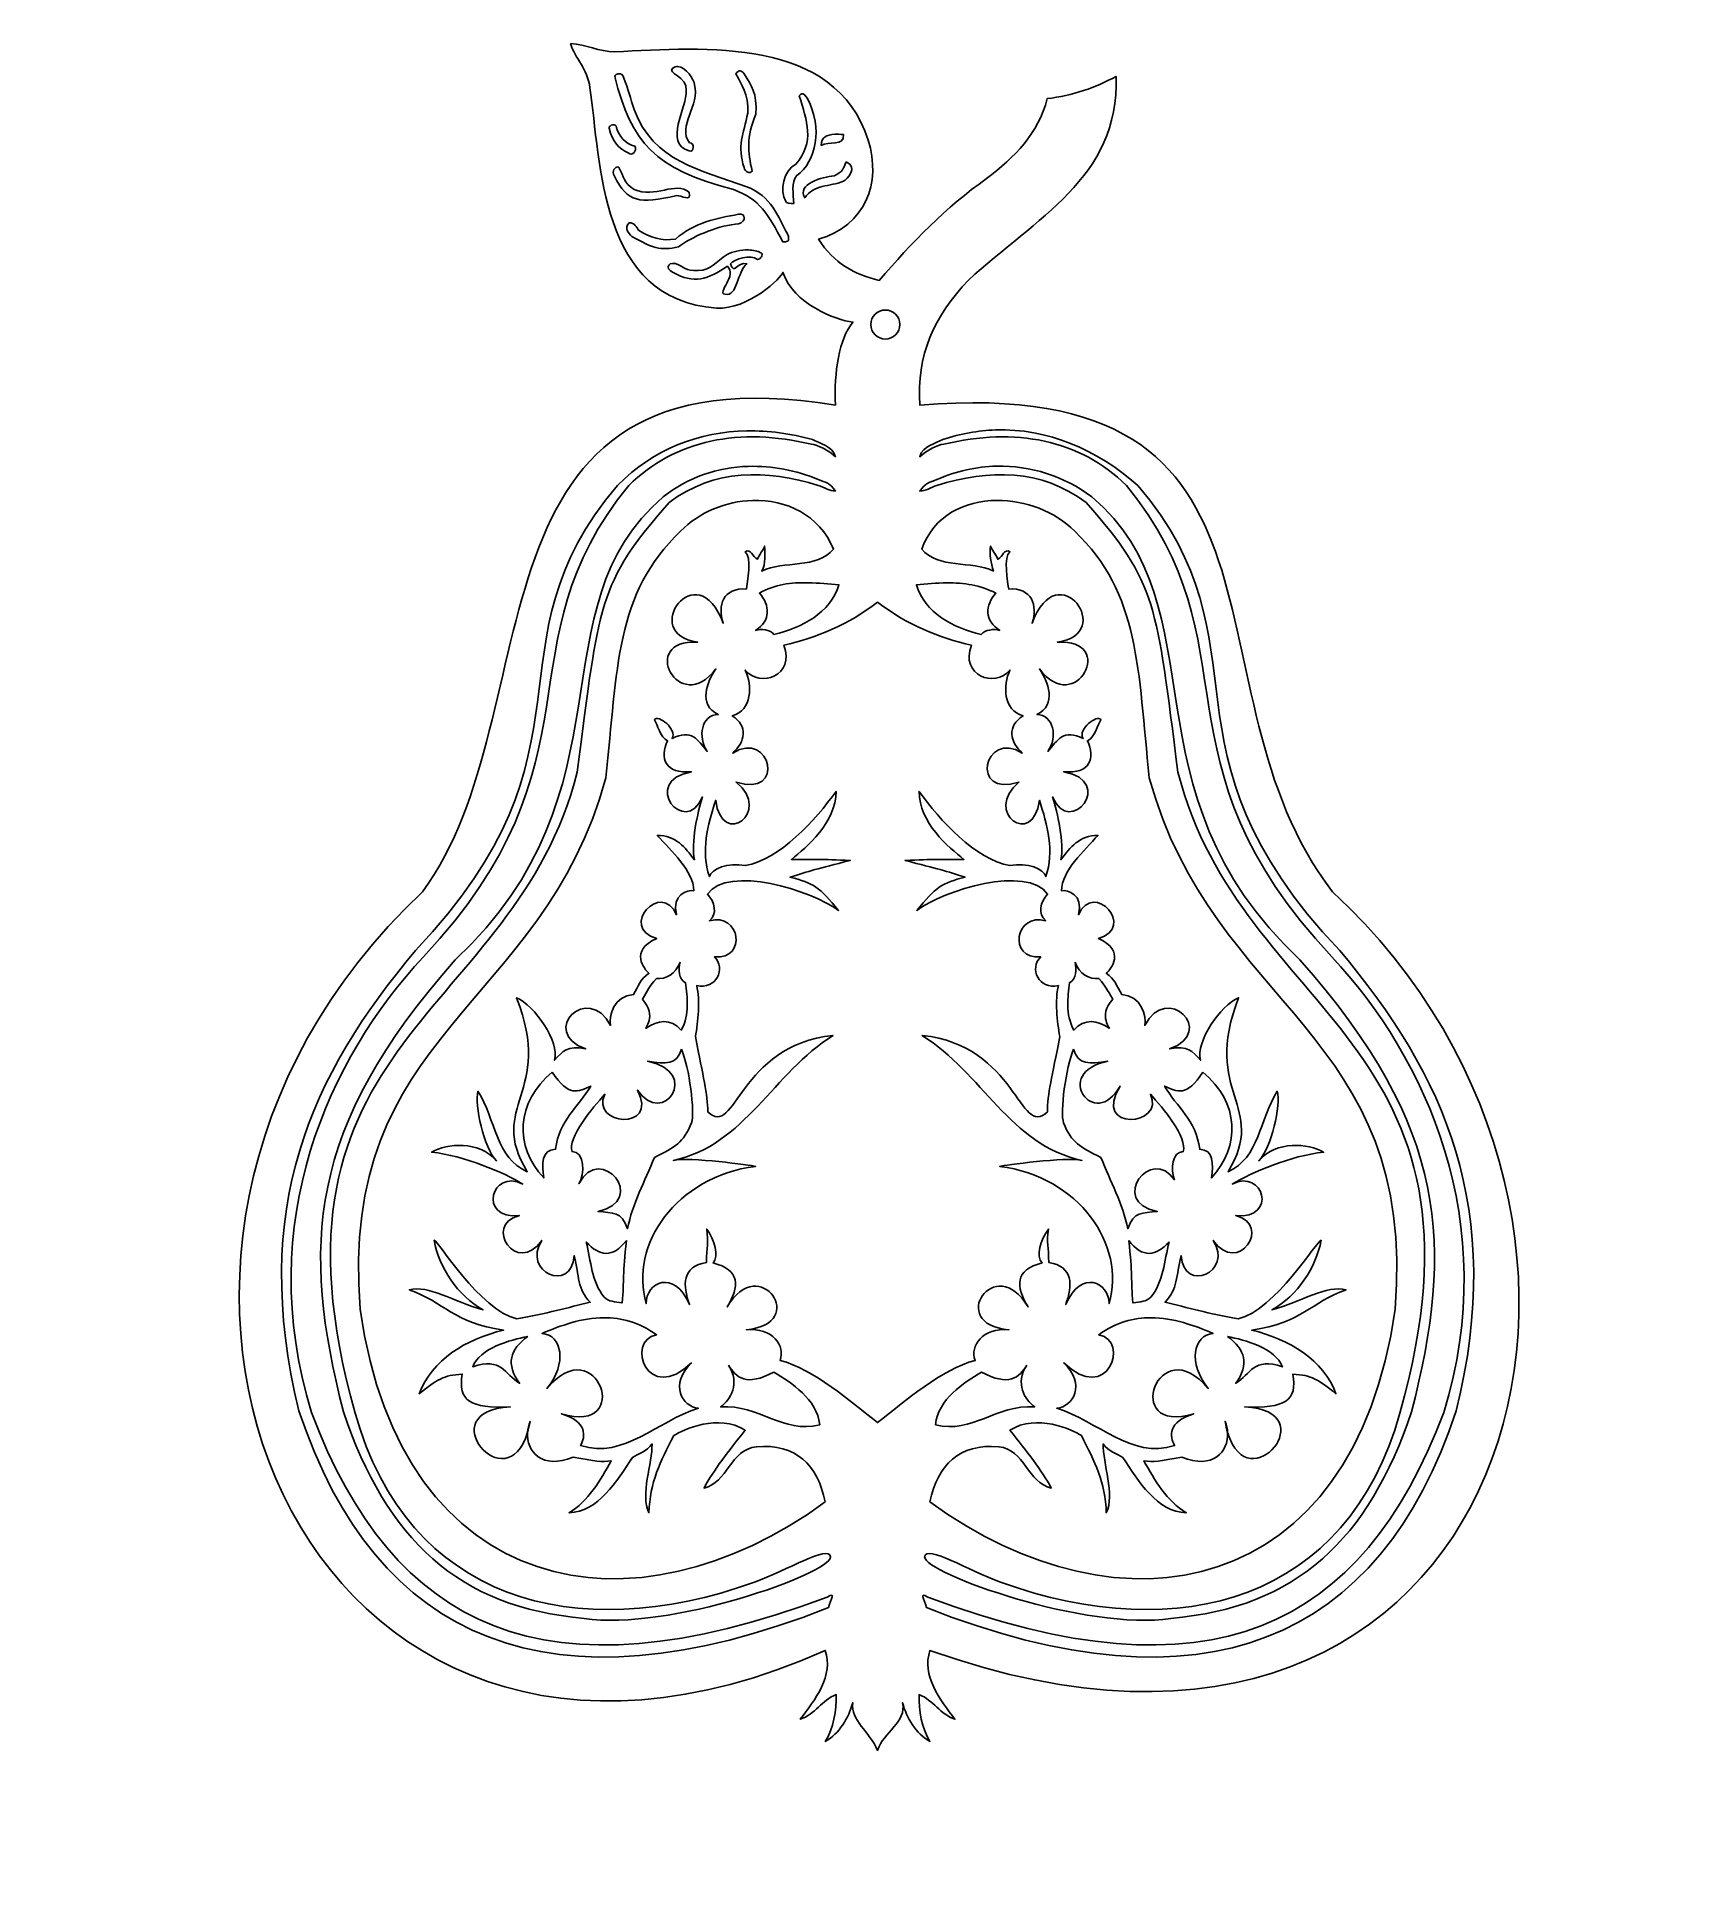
# Model space of a CAD drawing. Header units: centimetres. Extents: x -5.01 to 2.63, y 0.07 to 8.59.
import ezdxf

# ---------------------------------------------------------------- set-up
doc = ezdxf.new("R2010")
doc.units = ezdxf.units.CM
doc.header["$MEASUREMENT"] = 0
doc.layers.add('Layer 1', color=7, linetype='Continuous')

msp = doc.modelspace()

# ---------------------------------------------------------------- linework, layer by layer
at = {"layer": 'Layer 1', "color": 114}
for points, knots in [([(-2.54866, 8.55562), (-2.52854, 8.4854), (-2.47087, 8.44146), (-2.45937, 8.35222), (-2.45937, 8.35222), (-2.40971, 8.00825), (-2.41639, 7.37359), (-1.87563, 7.33605), (-1.87563, 7.33605), (-1.73181, 7.32607), (-1.57083, 7.47944), (-1.57053, 7.50142), (-1.57053, 7.50142), (-1.52031, 7.35514), (-1.32774, 7.28012), (-1.24724, 7.27156), (-1.24724, 7.27156), (-1.31157, 7.19479), (-1.33467, 7.04047), (-1.32745, 6.88874), (-1.32745, 6.88874), (-3.09658, 7.17369), (-2.61674, 5.47848), (-3.23162, 4.64392), (-3.23162, 4.64392), (-5.00934, 2.97486), (-3.78714, 0.06832), (-1.37457, 1.14563), (-1.37457, 1.14563), (-1.33488, 1.03099), (-1.42172, 0.91646), (-1.4895, 0.82813), (-1.4895, 0.82813), (-1.42183, 0.85112), (-1.3904, 0.91711), (-1.32414, 0.94223), (-1.32414, 0.94223), (-1.32276, 0.86988), (-1.33573, 0.78378), (-1.37457, 0.72643), (-1.37457, 0.72643), (-1.30926, 0.7618), (-1.26685, 0.83496), (-1.24807, 0.9042), (-1.24807, 0.9042), (-1.26006, 0.82307), (-1.16925, 0.77282), (-1.13397, 0.68426), (-1.13397, 0.68426), (-1.10779, 0.76838), (-0.99739, 0.81589), (-1.01821, 0.9042), (-1.01821, 0.9042), (-0.99943, 0.83496), (-0.95702, 0.7618), (-0.89171, 0.72643), (-0.89171, 0.72643), (-0.93056, 0.78378), (-0.94352, 0.86988), (-0.94215, 0.94223), (-0.94215, 0.94223), (-0.87589, 0.91711), (-0.84445, 0.85112), (-0.77678, 0.82813), (-0.77678, 0.82813), (-0.84456, 0.91646), (-0.9314, 1.03099), (-0.89171, 1.14563), (-0.89171, 1.14563), (1.80089, 0.18389), (2.63129, 3.10377), (0.96451, 4.64392), (0.96451, 4.64392), (0.24681, 5.57346), (0.91597, 7.03742), (-0.93884, 6.88874), (-0.93884, 6.88874), (-0.95529, 7.11651), (-0.87176, 7.30057), (-0.71394, 7.46504), (-0.71394, 7.46504), (-0.40558, 7.75111), (-0.01925, 7.93304), (-0.03347, 8.40431), (-0.03347, 8.40431), (-0.12297, 8.35485), (-0.2374, 8.3145), (-0.35097, 8.30178), (-0.35097, 8.30178), (-0.39191, 8.14045), (-0.50149, 8.03192), (-0.63043, 7.93302), (-0.63043, 7.93302), (-0.81847, 7.80173), (-0.97647, 7.63705), (-1.1257, 7.46338), (-1.1257, 7.46338), (-1.24029, 7.49161), (-1.33557, 7.54198), (-1.40517, 7.65355), (-1.40517, 7.65355), (-1.19176, 7.71566), (-1.11313, 7.91201), (-1.17696, 8.11079), (-1.17696, 8.11079), (-1.32967, 8.58629), (-1.92544, 8.53948), (-2.34526, 8.51758), (-2.34526, 8.51758), (-2.41721, 8.51754), (-2.47858, 8.55361), (-2.54866, 8.55562)], [0, 0, 0, 0, 0.0344828, 0.0344828, 0.0344828, 0.0344828, 0.0689655, 0.0689655, 0.0689655, 0.0689655, 0.1034483, 0.1034483, 0.1034483, 0.1034483, 0.137931, 0.137931, 0.137931, 0.137931, 0.1724138, 0.1724138, 0.1724138, 0.1724138, 0.2068966, 0.2068966, 0.2068966, 0.2068966, 0.2413793, 0.2413793, 0.2413793, 0.2413793, 0.2758621, 0.2758621, 0.2758621, 0.2758621, 0.3103448, 0.3103448, 0.3103448, 0.3103448, 0.3448276, 0.3448276, 0.3448276, 0.3448276, 0.3793103, 0.3793103, 0.3793103, 0.3793103, 0.4137931, 0.4137931, 0.4137931, 0.4137931, 0.4482759, 0.4482759, 0.4482759, 0.4482759, 0.4827586, 0.4827586, 0.4827586, 0.4827586, 0.5172414, 0.5172414, 0.5172414, 0.5172414, 0.5517241, 0.5517241, 0.5517241, 0.5517241, 0.5862069, 0.5862069, 0.5862069, 0.5862069, 0.6206897, 0.6206897, 0.6206897, 0.6206897, 0.6551724, 0.6551724, 0.6551724, 0.6551724, 0.6896552, 0.6896552, 0.6896552, 0.6896552, 0.7241379, 0.7241379, 0.7241379, 0.7241379, 0.7586207, 0.7586207, 0.7586207, 0.7586207, 0.7931034, 0.7931034, 0.7931034, 0.7931034, 0.8275862, 0.8275862, 0.8275862, 0.8275862, 0.862069, 0.862069, 0.862069, 0.862069, 0.8965517, 0.8965517, 0.8965517, 0.8965517, 0.9310345, 0.9310345, 0.9310345, 0.9310345, 1, 1, 1, 1]), ([(-2.05422, 8.44978), (-2.01763, 8.44724), (-1.9778, 8.38964), (-1.97733, 8.36545), (-1.97733, 8.36545), (-1.95054, 8.27486), (-2.05893, 8.17292), (-2.00048, 8.09839), (-2.00048, 8.09839), (-1.97642, 8.09781), (-1.97811, 8.05312), (-2.00213, 8.06035), (-2.00213, 8.06035), (-2.12217, 8.09559), (-2.01081, 8.26333), (-2.01536, 8.33982), (-2.01536, 8.33982), (-2.00914, 8.40527), (-2.10676, 8.41776), (-2.0782, 8.44152), (-2.0782, 8.44152), (-2.07058, 8.44786), (-2.06267, 8.45037), (-2.05422, 8.44978)], [0, 0, 0, 0, 0.1428571, 0.1428571, 0.1428571, 0.1428571, 0.2857143, 0.2857143, 0.2857143, 0.2857143, 0.4285714, 0.4285714, 0.4285714, 0.4285714, 0.5714286, 0.5714286, 0.5714286, 0.5714286, 0.7142857, 0.7142857, 0.7142857, 0.7142857, 1, 1, 1, 1]), ([(-2.32956, 8.41671), (-2.31787, 8.41823), (-2.30411, 8.41071), (-2.3031, 8.39604), (-2.3031, 8.39604), (-2.28464, 8.35068), (-2.27153, 8.30101), (-2.25597, 8.25135), (-2.25597, 8.25135), (-2.16668, 8.01293), (-1.95192, 7.97252), (-1.7359, 7.89499), (-1.7359, 7.89499), (-1.62264, 7.85397), (-1.59326, 7.75668), (-1.54903, 7.67836), (-1.54903, 7.67836), (-1.53332, 7.63991), (-1.55447, 7.64082), (-1.57053, 7.64115), (-1.57053, 7.64115), (-1.63812, 7.76935), (-1.67738, 7.83861), (-1.79791, 7.88258), (-1.79791, 7.88258), (-2.16219, 7.97734), (-2.26825, 8.09859), (-2.34526, 8.40348), (-2.34526, 8.40348), (-2.34263, 8.41155), (-2.33657, 8.4158), (-2.32956, 8.41671)], [0, 0, 0, 0, 0.1111111, 0.1111111, 0.1111111, 0.1111111, 0.2222222, 0.2222222, 0.2222222, 0.2222222, 0.3333333, 0.3333333, 0.3333333, 0.3333333, 0.4444444, 0.4444444, 0.4444444, 0.4444444, 0.5555556, 0.5555556, 0.5555556, 0.5555556, 0.6666667, 0.6666667, 0.6666667, 0.6666667, 0.7777778, 0.7777778, 0.7777778, 0.7777778, 1, 1, 1, 1]), ([(-1.76732, 8.42994), (-1.76098, 8.42957), (-1.75465, 8.4244), (-1.7483, 8.41589), (-1.7483, 8.41589), (-1.71389, 8.35868), (-1.68875, 8.33049), (-1.69456, 8.22985), (-1.69456, 8.22985), (-1.7396, 8.12139), (-1.73137, 8.05924), (-1.71192, 7.96692), (-1.71192, 7.96692), (-1.71963, 7.95559), (-1.74636, 7.96272), (-1.7483, 7.98346), (-1.7483, 7.98346), (-1.78197, 8.08359), (-1.75206, 8.13829), (-1.73176, 8.23481), (-1.73176, 8.23481), (-1.72703, 8.3284), (-1.76222, 8.36531), (-1.78633, 8.41589), (-1.78633, 8.41589), (-1.77998, 8.4259), (-1.77365, 8.43032), (-1.76732, 8.42994)], [0, 0, 0, 0, 0.125, 0.125, 0.125, 0.125, 0.25, 0.25, 0.25, 0.25, 0.375, 0.375, 0.375, 0.375, 0.5, 0.5, 0.5, 0.5, 0.625, 0.625, 0.625, 0.625, 0.75, 0.75, 0.75, 0.75, 1, 1, 1, 1]), ([(-1.48372, 8.32411), (-1.47304, 8.32703), (-1.46328, 8.31187), (-1.45643, 8.30178), (-1.45643, 8.30178), (-1.38593, 8.16516), (-1.41421, 8.01433), (-1.50687, 7.94625), (-1.50687, 7.94625), (-1.53178, 7.91682), (-1.52166, 7.86053), (-1.5201, 7.81892), (-1.5201, 7.81892), (-1.53833, 7.81689), (-1.55364, 7.81837), (-1.55813, 7.83049), (-1.55813, 7.83049), (-1.58401, 7.87461), (-1.56879, 7.97099), (-1.51017, 7.99917), (-1.51017, 7.99917), (-1.42141, 8.10228), (-1.45952, 8.20083), (-1.49446, 8.31419), (-1.49446, 8.31419), (-1.4907, 8.31997), (-1.48727, 8.32314), (-1.48372, 8.32411)], [0, 0, 0, 0, 0.125, 0.125, 0.125, 0.125, 0.25, 0.25, 0.25, 0.25, 0.375, 0.375, 0.375, 0.375, 0.5, 0.5, 0.5, 0.5, 0.625, 0.625, 0.625, 0.625, 0.75, 0.75, 0.75, 0.75, 1, 1, 1, 1]), ([(-2.35519, 8.18107), (-2.3464, 8.18282), (-2.33666, 8.1795), (-2.337, 8.16867), (-2.337, 8.16867), (-2.32529, 8.12854), (-2.29836, 8.09395), (-2.25183, 8.08268), (-2.25183, 8.08268), (-2.24266, 8.06048), (-2.2626, 8.03566), (-2.28325, 8.05126), (-2.28325, 8.05126), (-2.32633, 8.07384), (-2.35642, 8.09978), (-2.3709, 8.16618), (-2.3709, 8.16618), (-2.37245, 8.17291), (-2.36398, 8.17932), (-2.35519, 8.18107)], [0, 0, 0, 0, 0.1666667, 0.1666667, 0.1666667, 0.1666667, 0.3333333, 0.3333333, 0.3333333, 0.3333333, 0.5, 0.5, 0.5, 0.5, 0.6666667, 0.6666667, 0.6666667, 0.6666667, 1, 1, 1, 1]), ([(-1.33075, 8.13725), (-1.31859, 8.13775), (-1.30473, 8.13738), (-1.29107, 8.13642), (-1.29107, 8.13642), (-1.28427, 8.07882), (-1.3631, 8.10712), (-1.39276, 8.08598), (-1.39276, 8.08598), (-1.39344, 8.12476), (-1.36725, 8.13572), (-1.33075, 8.13725)], [0, 0, 0, 0, 0.25, 0.25, 0.25, 0.25, 0.5, 0.5, 0.5, 0.5, 1, 1, 1, 1]), ([(-1.27866, 8.00992), (-1.21944, 7.98683), (-1.27306, 7.92811), (-1.29107, 7.92062), (-1.29107, 7.92062), (-1.3532, 7.89556), (-1.42869, 7.90584), (-1.46883, 7.84455), (-1.46883, 7.84455), (-1.50852, 7.90895), (-1.38671, 7.93992), (-1.33406, 7.94625), (-1.33406, 7.94625), (-1.2948, 7.96202), (-1.2883, 7.98258), (-1.27866, 8.00992)], [0, 0, 0, 0, 0.2, 0.2, 0.2, 0.2, 0.4, 0.4, 0.4, 0.4, 0.6, 0.6, 0.6, 0.6, 1, 1, 1, 1]), ([(-2.33121, 7.98676), (-2.32734, 7.98648), (-2.32463, 7.98346), (-2.32377, 7.9785), (-2.32377, 7.9785), (-2.30098, 7.94205), (-2.30681, 7.91598), (-2.25597, 7.88258), (-2.25597, 7.88258), (-2.15912, 7.84014), (-2.06476, 7.92347), (-2.00213, 7.87018), (-2.00213, 7.87018), (-1.98864, 7.82145), (-2.04026, 7.85766), (-2.05918, 7.85447), (-2.05918, 7.85447), (-2.23479, 7.81736), (-2.28419, 7.82115), (-2.34692, 7.94377), (-2.34692, 7.94377), (-2.36137, 7.96938), (-2.34283, 7.98761), (-2.33121, 7.98676)], [0, 0, 0, 0, 0.1428571, 0.1428571, 0.1428571, 0.1428571, 0.2857143, 0.2857143, 0.2857143, 0.2857143, 0.4285714, 0.4285714, 0.4285714, 0.4285714, 0.5714286, 0.5714286, 0.5714286, 0.5714286, 0.7142857, 0.7142857, 0.7142857, 0.7142857, 1, 1, 1, 1]), ([(-1.76732, 7.76931), (-1.76543, 7.76947), (-1.76409, 7.76964), (-1.76235, 7.76931), (-1.76235, 7.76931), (-1.738, 7.76464), (-1.74204, 7.72305), (-1.79047, 7.72301), (-1.79047, 7.72301), (-1.88038, 7.71233), (-1.99101, 7.66376), (-2.05174, 7.618), (-2.05174, 7.618), (-2.13221, 7.59889), (-2.17553, 7.61331), (-2.26589, 7.66678), (-2.26589, 7.66678), (-2.28097, 7.68109), (-2.30469, 7.70314), (-2.27912, 7.7288), (-2.27912, 7.7288), (-2.25315, 7.7307), (-2.24438, 7.70719), (-2.2353, 7.6949), (-2.2353, 7.6949), (-2.18122, 7.66147), (-2.12778, 7.64321), (-2.0658, 7.65438), (-2.0658, 7.65438), (-1.97725, 7.73002), (-1.87482, 7.75104), (-1.77393, 7.76848), (-1.77393, 7.76848), (-1.77162, 7.76901), (-1.7692, 7.76915), (-1.76732, 7.76931)], [0, 0, 0, 0, 0.1, 0.1, 0.1, 0.1, 0.2, 0.2, 0.2, 0.2, 0.3, 0.3, 0.3, 0.3, 0.4, 0.4, 0.4, 0.4, 0.5, 0.5, 0.5, 0.5, 0.6, 0.6, 0.6, 0.6, 0.7, 0.7, 0.7, 0.7, 0.8, 0.8, 0.8, 0.8, 1, 1, 1, 1]), ([(-1.72845, 7.60394), (-1.70724, 7.60331), (-1.6872, 7.59911), (-1.67223, 7.59072), (-1.67223, 7.59072), (-1.65595, 7.58242), (-1.67481, 7.56086), (-1.68629, 7.5593), (-1.68629, 7.5593), (-1.71788, 7.58582), (-1.79522, 7.56193), (-1.81196, 7.53945), (-1.81196, 7.53945), (-1.7936, 7.48442), (-1.78373, 7.55284), (-1.7359, 7.53945), (-1.7359, 7.53945), (-1.78135, 7.50447), (-1.77822, 7.38603), (-1.8376, 7.39972), (-1.8376, 7.39972), (-1.87718, 7.4044), (-1.77742, 7.48855), (-1.82602, 7.5287), (-1.82602, 7.5287), (-1.91647, 7.46915), (-1.97861, 7.44452), (-2.0782, 7.50142), (-2.0782, 7.50142), (-2.11732, 7.51874), (-2.09621, 7.55895), (-2.04761, 7.53449), (-2.04761, 7.53449), (-2.03276, 7.52702), (-2.01982, 7.50713), (-1.95997, 7.50886), (-1.95997, 7.50886), (-1.8992, 7.51061), (-1.8824, 7.54989), (-1.82685, 7.58245), (-1.82685, 7.58245), (-1.80277, 7.59656), (-1.76382, 7.605), (-1.72845, 7.60394)], [0, 0, 0, 0, 0.0833333, 0.0833333, 0.0833333, 0.0833333, 0.1666667, 0.1666667, 0.1666667, 0.1666667, 0.25, 0.25, 0.25, 0.25, 0.3333333, 0.3333333, 0.3333333, 0.3333333, 0.4166667, 0.4166667, 0.4166667, 0.4166667, 0.5, 0.5, 0.5, 0.5, 0.5833333, 0.5833333, 0.5833333, 0.5833333, 0.6666667, 0.6666667, 0.6666667, 0.6666667, 0.75, 0.75, 0.75, 0.75, 0.8333333, 0.8333333, 0.8333333, 0.8333333, 1, 1, 1, 1]), ([(-1.09759, 7.32696), (-1.06073, 7.32696), (-1.03062, 7.29684), (-1.03062, 7.25999), (-1.03062, 7.25999), (-1.03062, 7.22313), (-1.06073, 7.19301), (-1.09759, 7.19301), (-1.09759, 7.19301), (-1.13445, 7.19301), (-1.16456, 7.22313), (-1.16456, 7.25999), (-1.16456, 7.25999), (-1.16456, 7.29684), (-1.13445, 7.32696), (-1.09759, 7.32696)], [0, 0, 0, 0, 0.2, 0.2, 0.2, 0.2, 0.4, 0.4, 0.4, 0.4, 0.6, 0.6, 0.6, 0.6, 1, 1, 1, 1]), ([(-1.7359, 6.76968), (-1.63627, 6.77136), (-1.53454, 6.75779), (-1.43328, 6.72999), (-1.43328, 6.72999), (-1.4031, 6.71158), (-1.34108, 6.70199), (-1.32745, 6.65062), (-1.32745, 6.65062), (-1.35875, 6.67865), (-1.40996, 6.70709), (-1.43824, 6.70767), (-1.43824, 6.70767), (-1.76584, 6.78857), (-2.06713, 6.72857), (-2.27995, 6.51833), (-2.27995, 6.51833), (-2.88431, 5.78083), (-2.37449, 5.25496), (-3.22748, 4.34378), (-3.22748, 4.34378), (-3.66057, 3.88131), (-4.01262, 3.11905), (-3.74342, 2.24283), (-3.74342, 2.24283), (-3.3684, 1.24668), (-2.66688, 0.90048), (-1.36548, 1.39202), (-1.36548, 1.39202), (-1.32215, 1.41554), (-1.35011, 1.38547), (-1.35886, 1.34324), (-1.35886, 1.34324), (-2.63778, 0.83734), (-3.44801, 1.18534), (-3.8013, 2.25109), (-3.8013, 2.25109), (-4.02961, 3.18162), (-3.74653, 3.80062), (-3.26386, 4.37272), (-3.26386, 4.37272), (-2.37719, 5.31021), (-2.9608, 5.77649), (-2.33286, 6.51833), (-2.33286, 6.51833), (-2.16375, 6.6876), (-1.95506, 6.76598), (-1.7359, 6.76968)], [0, 0, 0, 0, 0.0769231, 0.0769231, 0.0769231, 0.0769231, 0.1538462, 0.1538462, 0.1538462, 0.1538462, 0.2307692, 0.2307692, 0.2307692, 0.2307692, 0.3076923, 0.3076923, 0.3076923, 0.3076923, 0.3846154, 0.3846154, 0.3846154, 0.3846154, 0.4615385, 0.4615385, 0.4615385, 0.4615385, 0.5384615, 0.5384615, 0.5384615, 0.5384615, 0.6153846, 0.6153846, 0.6153846, 0.6153846, 0.6923077, 0.6923077, 0.6923077, 0.6923077, 0.7692308, 0.7692308, 0.7692308, 0.7692308, 0.8461538, 0.8461538, 0.8461538, 0.8461538, 1, 1, 1, 1]), ([(-0.58992, 6.77381), (-0.35051, 6.78178), (-0.12492, 6.68598), (0.06658, 6.51833), (0.06658, 6.51833), (0.69452, 5.77649), (0.11091, 5.31021), (0.99758, 4.37272), (0.99758, 4.37272), (1.48025, 3.80062), (1.76332, 3.18162), (1.53502, 2.25109), (1.53502, 2.25109), (1.18173, 1.18534), (0.37066, 0.83734), (-0.90825, 1.34324), (-0.90825, 1.34324), (-0.917, 1.38547), (-0.94496, 1.41554), (-0.90163, 1.39202), (-0.90163, 1.39202), (0.39977, 0.90048), (1.10212, 1.24668), (1.47714, 2.24283), (1.47714, 2.24283), (1.74633, 3.11905), (1.39428, 3.88131), (0.9612, 4.34378), (0.9612, 4.34378), (0.10821, 5.25496), (0.61802, 5.78083), (0.01366, 6.51833), (0.01366, 6.51833), (-0.19916, 6.72857), (-0.50044, 6.78857), (-0.82804, 6.70767), (-0.82804, 6.70767), (-0.85633, 6.70709), (-0.90753, 6.67865), (-0.93884, 6.65062), (-0.93884, 6.65062), (-0.92521, 6.70199), (-0.86319, 6.71158), (-0.83301, 6.72999), (-0.83301, 6.72999), (-0.7508, 6.75685), (-0.66972, 6.77116), (-0.58992, 6.77381)], [0, 0, 0, 0, 0.0769231, 0.0769231, 0.0769231, 0.0769231, 0.1538462, 0.1538462, 0.1538462, 0.1538462, 0.2307692, 0.2307692, 0.2307692, 0.2307692, 0.3076923, 0.3076923, 0.3076923, 0.3076923, 0.3846154, 0.3846154, 0.3846154, 0.3846154, 0.4615385, 0.4615385, 0.4615385, 0.4615385, 0.5384615, 0.5384615, 0.5384615, 0.5384615, 0.6153846, 0.6153846, 0.6153846, 0.6153846, 0.6923077, 0.6923077, 0.6923077, 0.6923077, 0.7692308, 0.7692308, 0.7692308, 0.7692308, 0.8461538, 0.8461538, 0.8461538, 0.8461538, 1, 1, 1, 1]), ([(-1.72928, 6.60597), (-1.61997, 6.60945), (-1.50883, 6.58832), (-1.40682, 6.54478), (-1.40682, 6.54478), (-1.37298, 6.53267), (-1.3539, 6.52987), (-1.32745, 6.49187), (-1.32745, 6.49187), (-1.3539, 6.49187), (-1.37711, 6.50883), (-1.40682, 6.51833), (-1.40682, 6.51833), (-1.64406, 6.59274), (-1.88772, 6.5953), (-2.09474, 6.43895), (-2.09474, 6.43895), (-2.4248, 6.06367), (-2.41665, 5.97481), (-2.51807, 5.19541), (-2.51807, 5.19541), (-2.80975, 4.05649), (-4.02934, 3.97589), (-3.5425, 2.24034), (-3.5425, 2.24034), (-3.29957, 1.37431), (-2.52739, 1.16509), (-1.70117, 1.45982), (-1.70117, 1.45982), (-1.55217, 1.51573), (-1.35662, 1.63407), (-1.34977, 1.57723), (-1.34977, 1.57723), (-1.34783, 1.501), (-2.10075, 1.23273), (-2.48582, 1.29363), (-2.48582, 1.29363), (-3.06657, 1.3431), (-3.39748, 1.65822), (-3.59625, 2.24613), (-3.59625, 2.24613), (-3.7905, 3.00958), (-3.76755, 3.55513), (-3.08031, 4.33055), (-3.08031, 4.33055), (-2.24454, 5.1113), (-2.72197, 5.95635), (-2.1212, 6.46541), (-2.1212, 6.46541), (-2.00756, 6.55629), (-1.86983, 6.60149), (-1.72928, 6.60597)], [0, 0, 0, 0, 0.0714286, 0.0714286, 0.0714286, 0.0714286, 0.1428571, 0.1428571, 0.1428571, 0.1428571, 0.2142857, 0.2142857, 0.2142857, 0.2142857, 0.2857143, 0.2857143, 0.2857143, 0.2857143, 0.3571429, 0.3571429, 0.3571429, 0.3571429, 0.4285714, 0.4285714, 0.4285714, 0.4285714, 0.5, 0.5, 0.5, 0.5, 0.5714286, 0.5714286, 0.5714286, 0.5714286, 0.6428571, 0.6428571, 0.6428571, 0.6428571, 0.7142857, 0.7142857, 0.7142857, 0.7142857, 0.7857143, 0.7857143, 0.7857143, 0.7857143, 0.8571429, 0.8571429, 0.8571429, 0.8571429, 1, 1, 1, 1]), ([(-0.58413, 6.6068), (-0.42836, 6.60986), (-0.27328, 6.56139), (-0.14509, 6.46541), (-0.14509, 6.46541), (0.45568, 5.95635), (-0.02174, 5.1113), (0.81403, 4.33055), (0.81403, 4.33055), (1.50126, 3.55513), (1.52339, 3.00958), (1.32914, 2.24613), (1.32914, 2.24613), (1.13037, 1.65822), (0.80029, 1.3431), (0.21954, 1.29363), (0.21954, 1.29363), (-0.16554, 1.23273), (-0.91846, 1.501), (-0.91651, 1.57723), (-0.91651, 1.57723), (-0.90966, 1.63408), (-0.71494, 1.51573), (-0.56594, 1.45982), (-0.56594, 1.45982), (0.26028, 1.16509), (1.03246, 1.37431), (1.27539, 2.24034), (1.27539, 2.24034), (1.76222, 3.97589), (0.54347, 4.05649), (0.25179, 5.19541), (0.25179, 5.19541), (0.15037, 5.97481), (0.15851, 6.06367), (-0.17155, 6.43895), (-0.17155, 6.43895), (-0.37856, 6.5953), (-0.62222, 6.59274), (-0.85946, 6.51833), (-0.85946, 6.51833), (-0.88918, 6.50883), (-0.91238, 6.49187), (-0.93884, 6.49187), (-0.93884, 6.49187), (-0.91238, 6.52987), (-0.8933, 6.53267), (-0.85946, 6.54478), (-0.85946, 6.54478), (-0.77149, 6.58452), (-0.6776, 6.60496), (-0.58413, 6.6068)], [0, 0, 0, 0, 0.0714286, 0.0714286, 0.0714286, 0.0714286, 0.1428571, 0.1428571, 0.1428571, 0.1428571, 0.2142857, 0.2142857, 0.2142857, 0.2142857, 0.2857143, 0.2857143, 0.2857143, 0.2857143, 0.3571429, 0.3571429, 0.3571429, 0.3571429, 0.4285714, 0.4285714, 0.4285714, 0.4285714, 0.5, 0.5, 0.5, 0.5, 0.5714286, 0.5714286, 0.5714286, 0.5714286, 0.6428571, 0.6428571, 0.6428571, 0.6428571, 0.7142857, 0.7142857, 0.7142857, 0.7142857, 0.7857143, 0.7857143, 0.7857143, 0.7857143, 0.8571429, 0.8571429, 0.8571429, 0.8571429, 1, 1, 1, 1]), ([(-1.71026, 6.44887), (-1.55424, 6.45368), (-1.40171, 6.38306), (-1.33654, 6.2248), (-1.33654, 6.2248), (-1.4113, 6.13167), (-1.5662, 6.173), (-1.66727, 6.12311), (-1.66727, 6.12311), (-1.64766, 6.15798), (-1.65381, 6.20299), (-1.65404, 6.23803), (-1.65404, 6.23803), (-1.65727, 6.22417), (-1.68092, 6.19685), (-1.68711, 6.17768), (-1.68711, 6.17768), (-1.71084, 6.18925), (-1.71691, 6.22834), (-1.74334, 6.2124), (-1.74334, 6.2124), (-1.7119, 6.19229), (-1.73319, 6.06588), (-1.73838, 6.04042), (-1.73838, 6.04042), (-1.84574, 6.04768), (-1.87284, 5.96402), (-1.84504, 5.8825), (-1.84504, 5.8825), (-1.96611, 6.2095), (-2.23633, 5.83034), (-1.96245, 5.79568), (-1.96245, 5.79568), (-2.24029, 5.81105), (-2.04761, 5.44844), (-1.87894, 5.67166), (-1.87894, 5.67166), (-1.91962, 5.61417), (-1.9622, 5.50745), (-1.86819, 5.46165), (-1.86819, 5.46165), (-1.94722, 5.45917), (-1.96327, 5.35856), (-1.91862, 5.29132), (-1.91862, 5.29132), (-1.96134, 5.34392), (-1.99143, 5.39688), (-2.08068, 5.35085), (-2.08068, 5.35085), (-2.05406, 5.39201), (-2.14614, 5.46494), (-2.16254, 5.43767), (-2.16254, 5.43767), (-2.14795, 5.41718), (-2.13608, 5.35515), (-2.10135, 5.34093), (-2.10135, 5.34093), (-2.13902, 5.26279), (-2.11446, 5.18542), (-1.99138, 5.19789), (-1.99138, 5.19789), (-2.23267, 5.15401), (-2.01948, 4.89157), (-1.94095, 5.08131), (-1.94095, 5.08131), (-1.96336, 5.01061), (-1.99438, 4.86759), (-1.97816, 4.79192), (-1.97816, 4.79192), (-2.02031, 4.84866), (-2.06293, 4.90379), (-2.14931, 4.90437), (-2.14931, 4.90437), (-2.08403, 4.83354), (-1.9829, 4.74038), (-1.98064, 4.64888), (-1.98064, 4.64888), (-2.01, 4.65481), (-2.08414, 4.63173), (-2.06001, 4.53809), (-2.06001, 4.53809), (-2.13108, 4.69818), (-2.32871, 4.48017), (-2.15179, 4.42812), (-2.15179, 4.42812), (-2.27964, 4.37376), (-2.20819, 4.28525), (-2.18734, 4.26854), (-2.18734, 4.26854), (-2.22676, 4.24449), (-2.2368, 4.20643), (-2.25845, 4.17015), (-2.25845, 4.17015), (-2.34682, 4.16623), (-2.37532, 4.07199), (-2.36511, 4.02794), (-2.36511, 4.02794), (-2.46616, 4.22808), (-2.69883, 3.99764), (-2.47921, 3.91962), (-2.47921, 3.91962), (-2.56543, 3.93696), (-2.58445, 3.91001), (-2.62225, 3.86753), (-2.62225, 3.86753), (-2.59872, 3.95328), (-2.71469, 4.11955), (-2.79754, 4.15527), (-2.79754, 4.15527), (-2.62459, 3.71086), (-2.93567, 3.66055), (-2.74875, 3.35325), (-2.74875, 3.35325), (-2.89242, 3.41632), (-2.89449, 3.59393), (-2.97613, 3.72449), (-2.97613, 3.72449), (-2.99337, 3.66223), (-2.94887, 3.46228), (-2.89014, 3.40368), (-2.89014, 3.40368), (-2.97317, 3.4984), (-3.11764, 3.48389), (-3.18945, 3.44337), (-3.18945, 3.44337), (-3.03917, 3.42777), (-2.85716, 3.35019), (-2.76942, 3.2962), (-2.76942, 3.2962), (-2.91317, 3.37022), (-2.98059, 3.13411), (-2.78513, 3.15068), (-2.78513, 3.15068), (-2.95637, 3.10925), (-2.79435, 2.87121), (-2.68178, 3.03658), (-2.68178, 3.03658), (-2.7738, 2.88899), (-2.54611, 2.79092), (-2.53213, 2.9663), (-2.53213, 2.9663), (-2.50884, 2.87066), (-2.51798, 2.81289), (-2.45854, 2.75132), (-2.45854, 2.75132), (-2.559, 2.72745), (-2.66118, 2.69898), (-2.79671, 2.67443), (-2.79671, 2.67443), (-2.96713, 2.71471), (-3.16306, 3.04057), (-3.17788, 3.0374), (-3.17788, 3.0374), (-3.15552, 2.91108), (-3.07019, 2.78243), (-2.95215, 2.71577), (-2.95215, 2.71577), (-3.08958, 2.75526), (-3.20365, 2.83177), (-3.2928, 2.8092), (-3.2928, 2.8092), (-3.13088, 2.75188), (-3.09095, 2.65693), (-2.85789, 2.62234), (-2.85789, 2.62234), (-3.03076, 2.58242), (-3.18986, 2.48433), (-3.2465, 2.32964), (-3.2465, 2.32964), (-3.16482, 2.39505), (-3.13456, 2.4148), (-3.04806, 2.41977), (-3.04806, 2.41977), (-3.06913, 2.29728), (-3.0132, 2.26149), (-2.82648, 2.26846), (-2.82648, 2.26846), (-3.19977, 2.25212), (-2.84274, 1.82807), (-2.7471, 2.15187), (-2.7471, 2.15187), (-2.74594, 2.16856), (-2.74249, 2.18558), (-2.73553, 2.20148), (-2.73553, 2.20148), (-2.73874, 2.18309), (-2.74266, 2.16692), (-2.7471, 2.15187), (-2.7471, 2.15187), (-2.75322, 2.06351), (-2.67989, 1.97739), (-2.53709, 2.03695), (-2.53709, 2.03695), (-2.4347, 2.02057), (-2.40492, 2.01096), (-2.3618, 2.02041), (-2.3618, 2.02041), (-2.411, 1.93001), (-2.4681, 1.83298), (-2.5561, 1.78063), (-2.5561, 1.78063), (-2.42292, 1.78348), (-2.33408, 1.92779), (-2.26341, 2.03612), (-2.26341, 2.03612), (-2.2375, 2.0526), (-2.19738, 2.06301), (-2.17329, 2.09813), (-2.17329, 2.09813), (-2.17055, 2.01081), (-2.22914, 1.86063), (-2.18734, 1.78063), (-2.18734, 1.78063), (-2.18445, 1.92068), (-2.13402, 2.01732), (-2.07324, 2.13617), (-2.07324, 2.13617), (-2.02952, 2.16429), (-1.86678, 2.24006), (-1.74334, 2.16097), (-1.74334, 2.16097), (-1.82206, 2.06353), (-1.88938, 1.97657), (-1.93351, 1.89473), (-1.93351, 1.89473), (-1.8265, 1.91693), (-1.811, 2.07345), (-1.69207, 2.0849), (-1.69207, 2.0849), (-1.51013, 2.1007), (-1.41084, 2.0024), (-1.37457, 1.83107), (-1.37457, 1.83107), (-2.24929, 1.18861), (-3.32789, 1.37994), (-3.51935, 2.71908), (-3.51935, 2.71908), (-3.62173, 4.00438), (-2.67988, 4.09908), (-2.38578, 5.16895), (-2.38578, 5.16895), (-2.33286, 5.67166), (-2.34306, 6.02107), (-2.04182, 6.30666), (-2.04182, 6.30666), (-1.95496, 6.39574), (-1.83162, 6.44514), (-1.71026, 6.44887)], [0, 0, 0, 0, 0.015873, 0.015873, 0.015873, 0.015873, 0.031746, 0.031746, 0.031746, 0.031746, 0.047619, 0.047619, 0.047619, 0.047619, 0.0634921, 0.0634921, 0.0634921, 0.0634921, 0.0793651, 0.0793651, 0.0793651, 0.0793651, 0.0952381, 0.0952381, 0.0952381, 0.0952381, 0.1111111, 0.1111111, 0.1111111, 0.1111111, 0.1269841, 0.1269841, 0.1269841, 0.1269841, 0.1428571, 0.1428571, 0.1428571, 0.1428571, 0.1587302, 0.1587302, 0.1587302, 0.1587302, 0.1746032, 0.1746032, 0.1746032, 0.1746032, 0.1904762, 0.1904762, 0.1904762, 0.1904762, 0.2063492, 0.2063492, 0.2063492, 0.2063492, 0.2222222, 0.2222222, 0.2222222, 0.2222222, 0.2380952, 0.2380952, 0.2380952, 0.2380952, 0.2539683, 0.2539683, 0.2539683, 0.2539683, 0.2698413, 0.2698413, 0.2698413, 0.2698413, 0.2857143, 0.2857143, 0.2857143, 0.2857143, 0.3015873, 0.3015873, 0.3015873, 0.3015873, 0.3174603, 0.3174603, 0.3174603, 0.3174603, 0.3333333, 0.3333333, 0.3333333, 0.3333333, 0.3492063, 0.3492063, 0.3492063, 0.3492063, 0.3650794, 0.3650794, 0.3650794, 0.3650794, 0.3809524, 0.3809524, 0.3809524, 0.3809524, 0.3968254, 0.3968254, 0.3968254, 0.3968254, 0.4126984, 0.4126984, 0.4126984, 0.4126984, 0.4285714, 0.4285714, 0.4285714, 0.4285714, 0.4444444, 0.4444444, 0.4444444, 0.4444444, 0.4603175, 0.4603175, 0.4603175, 0.4603175, 0.4761905, 0.4761905, 0.4761905, 0.4761905, 0.4920635, 0.4920635, 0.4920635, 0.4920635, 0.5079365, 0.5079365, 0.5079365, 0.5079365, 0.5238095, 0.5238095, 0.5238095, 0.5238095, 0.5396825, 0.5396825, 0.5396825, 0.5396825, 0.5555556, 0.5555556, 0.5555556, 0.5555556, 0.5714286, 0.5714286, 0.5714286, 0.5714286, 0.5873016, 0.5873016, 0.5873016, 0.5873016, 0.6031746, 0.6031746, 0.6031746, 0.6031746, 0.6190476, 0.6190476, 0.6190476, 0.6190476, 0.6349206, 0.6349206, 0.6349206, 0.6349206, 0.6507937, 0.6507937, 0.6507937, 0.6507937, 0.6666667, 0.6666667, 0.6666667, 0.6666667, 0.6825397, 0.6825397, 0.6825397, 0.6825397, 0.6984127, 0.6984127, 0.6984127, 0.6984127, 0.7142857, 0.7142857, 0.7142857, 0.7142857, 0.7301587, 0.7301587, 0.7301587, 0.7301587, 0.7460317, 0.7460317, 0.7460317, 0.7460317, 0.7619048, 0.7619048, 0.7619048, 0.7619048, 0.7777778, 0.7777778, 0.7777778, 0.7777778, 0.7936508, 0.7936508, 0.7936508, 0.7936508, 0.8095238, 0.8095238, 0.8095238, 0.8095238, 0.8253968, 0.8253968, 0.8253968, 0.8253968, 0.8412698, 0.8412698, 0.8412698, 0.8412698, 0.8571429, 0.8571429, 0.8571429, 0.8571429, 0.8730159, 0.8730159, 0.8730159, 0.8730159, 0.8888889, 0.8888889, 0.8888889, 0.8888889, 0.9047619, 0.9047619, 0.9047619, 0.9047619, 0.9206349, 0.9206349, 0.9206349, 0.9206349, 0.9365079, 0.9365079, 0.9365079, 0.9365079, 0.952381, 0.952381, 0.952381, 0.952381, 0.968254, 0.968254, 0.968254, 0.968254, 1, 1, 1, 1]), ([(-0.58331, 6.44887), (-0.45156, 6.44993), (-0.31407, 6.39841), (-0.22446, 6.30666), (-0.22446, 6.30666), (0.07677, 6.02107), (0.06658, 5.67166), (0.11949, 5.16895), (0.11949, 5.16895), (0.41359, 4.09908), (1.35544, 4.00438), (1.25307, 2.71908), (1.25307, 2.71908), (1.06161, 1.37994), (-0.01699, 1.18861), (-0.89171, 1.83107), (-0.89171, 1.83107), (-0.85545, 2.0024), (-0.75615, 2.1007), (-0.57421, 2.0849), (-0.57421, 2.0849), (-0.45528, 2.07345), (-0.43979, 1.91693), (-0.33278, 1.89473), (-0.33278, 1.89473), (-0.3769, 1.97657), (-0.44422, 2.06353), (-0.52295, 2.16097), (-0.52295, 2.16097), (-0.3995, 2.24006), (-0.23677, 2.16429), (-0.19304, 2.13617), (-0.19304, 2.13617), (-0.13226, 2.01732), (-0.08183, 1.92068), (-0.07894, 1.78063), (-0.07894, 1.78063), (-0.03715, 1.86064), (-0.09574, 2.01081), (-0.093, 2.09813), (-0.093, 2.09813), (-0.0689, 2.06301), (-0.02879, 2.0526), (-0.00288, 2.03612), (-0.00288, 2.03612), (0.0678, 1.92779), (0.15663, 1.78348), (0.28982, 1.78063), (0.28982, 1.78063), (0.20182, 1.83298), (0.14389, 1.93001), (0.09469, 2.02041), (0.09469, 2.02041), (0.13781, 2.01096), (0.16759, 2.02057), (0.26998, 2.03695), (0.26998, 2.03695), (0.41191, 1.97775), (0.48592, 2.06244), (0.48082, 2.15022), (0.48082, 2.15022), (0.47617, 2.16569), (0.47257, 2.18242), (0.46924, 2.20148), (0.46924, 2.20148), (0.47643, 2.18507), (0.47981, 2.16744), (0.48082, 2.15022), (0.48082, 2.15022), (0.57717, 1.82948), (0.93203, 2.25215), (0.55936, 2.26846), (0.55936, 2.26846), (0.74609, 2.26149), (0.80284, 2.29727), (0.78178, 2.41977), (0.78178, 2.41977), (0.86828, 2.4148), (0.89854, 2.39505), (0.98022, 2.32964), (0.98022, 2.32964), (0.92358, 2.48433), (0.76447, 2.58242), (0.59161, 2.62234), (0.59161, 2.62234), (0.82466, 2.65693), (0.8646, 2.75188), (1.02652, 2.8092), (1.02652, 2.8092), (0.93737, 2.83177), (0.82247, 2.75526), (0.68504, 2.71577), (0.68504, 2.71577), (0.80308, 2.78243), (0.88924, 2.91108), (0.91159, 3.0374), (0.91159, 3.0374), (0.89678, 3.04057), (0.70002, 2.71471), (0.5296, 2.67443), (0.5296, 2.67443), (0.39407, 2.69898), (0.29272, 2.72745), (0.19225, 2.75132), (0.19225, 2.75132), (0.25169, 2.81289), (0.24255, 2.87066), (0.26584, 2.9663), (0.26584, 2.9663), (0.27983, 2.79092), (0.50669, 2.88899), (0.41467, 3.03658), (0.41467, 3.03658), (0.52724, 2.87121), (0.68926, 3.10925), (0.51802, 3.15068), (0.51802, 3.15068), (0.71348, 3.13411), (0.64606, 3.37022), (0.50231, 3.2962), (0.50231, 3.2962), (0.59005, 3.35019), (0.77289, 3.42777), (0.92317, 3.44337), (0.92317, 3.44337), (0.85136, 3.48389), (0.70688, 3.4984), (0.62386, 3.40368), (0.62386, 3.40368), (0.68259, 3.46228), (0.72709, 3.66223), (0.70985, 3.72449), (0.70985, 3.72449), (0.6282, 3.59393), (0.62613, 3.41632), (0.48247, 3.35325), (0.48247, 3.35325), (0.66939, 3.66055), (0.35831, 3.71086), (0.53125, 4.15527), (0.53125, 4.15527), (0.4484, 4.11955), (0.33161, 3.95328), (0.35514, 3.86753), (0.35514, 3.86753), (0.31733, 3.91001), (0.29914, 3.93696), (0.21293, 3.91962), (0.21293, 3.91962), (0.43254, 3.99764), (0.19988, 4.22808), (0.09882, 4.02794), (0.09882, 4.02794), (0.10904, 4.07199), (0.08054, 4.16623), (-0.00784, 4.17015), (-0.00784, 4.17015), (-0.02949, 4.20643), (-0.03952, 4.24449), (-0.07894, 4.26854), (-0.07894, 4.26854), (-0.05809, 4.28525), (0.01253, 4.37376), (-0.11532, 4.42812), (-0.11532, 4.42812), (0.0616, 4.48017), (-0.13603, 4.69818), (-0.2071, 4.53809), (-0.2071, 4.53809), (-0.18297, 4.63173), (-0.25628, 4.65481), (-0.28565, 4.64888), (-0.28565, 4.64888), (-0.28339, 4.74038), (-0.18225, 4.83354), (-0.11698, 4.90437), (-0.11698, 4.90437), (-0.20336, 4.90379), (-0.24598, 4.84866), (-0.28813, 4.79192), (-0.28813, 4.79192), (-0.27191, 4.86759), (-0.30375, 5.01061), (-0.32616, 5.08131), (-0.32616, 5.08131), (-0.24763, 4.89157), (-0.03361, 5.15401), (-0.2749, 5.19789), (-0.2749, 5.19789), (-0.15182, 5.18542), (-0.12809, 5.26279), (-0.16576, 5.34093), (-0.16576, 5.34093), (-0.13103, 5.35515), (-0.11833, 5.41718), (-0.10375, 5.43767), (-0.10375, 5.43767), (-0.12014, 5.46494), (-0.21222, 5.39201), (-0.1856, 5.35085), (-0.1856, 5.35085), (-0.27485, 5.39688), (-0.30494, 5.34392), (-0.34766, 5.29132), (-0.34766, 5.29132), (-0.30302, 5.35856), (-0.31989, 5.45917), (-0.39892, 5.46165), (-0.39892, 5.46165), (-0.30491, 5.50745), (-0.34667, 5.61417), (-0.38735, 5.67166), (-0.38735, 5.67166), (-0.21867, 5.44844), (-0.02682, 5.81105), (-0.30467, 5.79568), (-0.30467, 5.79568), (-0.03078, 5.83034), (-0.30018, 6.2095), (-0.42125, 5.8825), (-0.42125, 5.8825), (-0.39344, 5.96402), (-0.42137, 6.04768), (-0.52873, 6.04042), (-0.52873, 6.04042), (-0.53392, 6.06588), (-0.55438, 6.19229), (-0.52295, 6.2124), (-0.52295, 6.2124), (-0.54937, 6.22834), (-0.55544, 6.18925), (-0.57917, 6.17768), (-0.57917, 6.17768), (-0.58536, 6.19685), (-0.60902, 6.22417), (-0.61224, 6.23803), (-0.61224, 6.23803), (-0.61809, 6.20174), (-0.61103, 6.1598), (-0.59901, 6.12311), (-0.59901, 6.12311), (-0.70009, 6.173), (-0.85499, 6.13167), (-0.92974, 6.2248), (-0.92974, 6.2248), (-0.87449, 6.37896), (-0.73262, 6.44768), (-0.58331, 6.44887)], [0, 0, 0, 0, 0.015873, 0.015873, 0.015873, 0.015873, 0.031746, 0.031746, 0.031746, 0.031746, 0.047619, 0.047619, 0.047619, 0.047619, 0.0634921, 0.0634921, 0.0634921, 0.0634921, 0.0793651, 0.0793651, 0.0793651, 0.0793651, 0.0952381, 0.0952381, 0.0952381, 0.0952381, 0.1111111, 0.1111111, 0.1111111, 0.1111111, 0.1269841, 0.1269841, 0.1269841, 0.1269841, 0.1428571, 0.1428571, 0.1428571, 0.1428571, 0.1587302, 0.1587302, 0.1587302, 0.1587302, 0.1746032, 0.1746032, 0.1746032, 0.1746032, 0.1904762, 0.1904762, 0.1904762, 0.1904762, 0.2063492, 0.2063492, 0.2063492, 0.2063492, 0.2222222, 0.2222222, 0.2222222, 0.2222222, 0.2380952, 0.2380952, 0.2380952, 0.2380952, 0.2539683, 0.2539683, 0.2539683, 0.2539683, 0.2698413, 0.2698413, 0.2698413, 0.2698413, 0.2857143, 0.2857143, 0.2857143, 0.2857143, 0.3015873, 0.3015873, 0.3015873, 0.3015873, 0.3174603, 0.3174603, 0.3174603, 0.3174603, 0.3333333, 0.3333333, 0.3333333, 0.3333333, 0.3492063, 0.3492063, 0.3492063, 0.3492063, 0.3650794, 0.3650794, 0.3650794, 0.3650794, 0.3809524, 0.3809524, 0.3809524, 0.3809524, 0.3968254, 0.3968254, 0.3968254, 0.3968254, 0.4126984, 0.4126984, 0.4126984, 0.4126984, 0.4285714, 0.4285714, 0.4285714, 0.4285714, 0.4444444, 0.4444444, 0.4444444, 0.4444444, 0.4603175, 0.4603175, 0.4603175, 0.4603175, 0.4761905, 0.4761905, 0.4761905, 0.4761905, 0.4920635, 0.4920635, 0.4920635, 0.4920635, 0.5079365, 0.5079365, 0.5079365, 0.5079365, 0.5238095, 0.5238095, 0.5238095, 0.5238095, 0.5396825, 0.5396825, 0.5396825, 0.5396825, 0.5555556, 0.5555556, 0.5555556, 0.5555556, 0.5714286, 0.5714286, 0.5714286, 0.5714286, 0.5873016, 0.5873016, 0.5873016, 0.5873016, 0.6031746, 0.6031746, 0.6031746, 0.6031746, 0.6190476, 0.6190476, 0.6190476, 0.6190476, 0.6349206, 0.6349206, 0.6349206, 0.6349206, 0.6507937, 0.6507937, 0.6507937, 0.6507937, 0.6666667, 0.6666667, 0.6666667, 0.6666667, 0.6825397, 0.6825397, 0.6825397, 0.6825397, 0.6984127, 0.6984127, 0.6984127, 0.6984127, 0.7142857, 0.7142857, 0.7142857, 0.7142857, 0.7301587, 0.7301587, 0.7301587, 0.7301587, 0.7460317, 0.7460317, 0.7460317, 0.7460317, 0.7619048, 0.7619048, 0.7619048, 0.7619048, 0.7777778, 0.7777778, 0.7777778, 0.7777778, 0.7936508, 0.7936508, 0.7936508, 0.7936508, 0.8095238, 0.8095238, 0.8095238, 0.8095238, 0.8253968, 0.8253968, 0.8253968, 0.8253968, 0.8412698, 0.8412698, 0.8412698, 0.8412698, 0.8571429, 0.8571429, 0.8571429, 0.8571429, 0.8730159, 0.8730159, 0.8730159, 0.8730159, 0.8888889, 0.8888889, 0.8888889, 0.8888889, 0.9047619, 0.9047619, 0.9047619, 0.9047619, 0.9206349, 0.9206349, 0.9206349, 0.9206349, 0.9365079, 0.9365079, 0.9365079, 0.9365079, 0.952381, 0.952381, 0.952381, 0.952381, 0.968254, 0.968254, 0.968254, 0.968254, 1, 1, 1, 1]), ([(-1.4523, 6.06936), (-1.4051, 6.06846), (-1.35763, 6.06382), (-1.31174, 6.06027), (-1.31174, 6.06027), (-1.3508, 5.92916), (-1.48271, 5.86198), (-1.61105, 5.83041), (-1.61105, 5.83041), (-1.62759, 5.85237), (-1.6711, 5.85811), (-1.69621, 5.84943), (-1.69621, 5.84943), (-1.6252, 5.89333), (-1.62869, 5.96517), (-1.67802, 6.02141), (-1.67802, 6.02141), (-1.60893, 6.06212), (-1.53096, 6.07087), (-1.4523, 6.06936)], [0, 0, 0, 0, 0.1666667, 0.1666667, 0.1666667, 0.1666667, 0.3333333, 0.3333333, 0.3333333, 0.3333333, 0.5, 0.5, 0.5, 0.5, 0.6666667, 0.6666667, 0.6666667, 0.6666667, 1, 1, 1, 1]), ([(-0.81399, 6.06853), (-0.73609, 6.06903), (-0.65938, 6.05925), (-0.58827, 6.02141), (-0.58827, 6.02141), (-0.63759, 5.96517), (-0.64107, 5.89334), (-0.57008, 5.84943), (-0.57008, 5.84943), (-0.59521, 5.85808), (-0.63952, 5.85237), (-0.65607, 5.83041), (-0.65607, 5.83041), (-0.78441, 5.86198), (-0.91548, 5.92916), (-0.95455, 6.06027), (-0.95455, 6.06027), (-0.90785, 6.06439), (-0.86073, 6.06824), (-0.81399, 6.06853)], [0, 0, 0, 0, 0.1666667, 0.1666667, 0.1666667, 0.1666667, 0.3333333, 0.3333333, 0.3333333, 0.3333333, 0.5, 0.5, 0.5, 0.5, 0.6666667, 0.6666667, 0.6666667, 0.6666667, 1, 1, 1, 1]), ([(-1.13314, 5.98006), (-1.00437, 5.87946), (-0.84787, 5.81323), (-0.70071, 5.7808), (-0.70071, 5.7808), (-0.75511, 5.64381), (-0.59207, 5.57999), (-0.52295, 5.6667), (-0.52295, 5.6667), (-0.55578, 5.59463), (-0.55491, 5.48379), (-0.46259, 5.45503), (-0.46259, 5.45503), (-0.5385, 5.4083), (-0.52224, 5.33391), (-0.4659, 5.28388), (-0.4659, 5.28388), (-0.64285, 5.39381), (-0.71115, 5.07556), (-0.48161, 5.14993), (-0.48161, 5.14993), (-0.65086, 5.00979), (-0.41412, 4.84195), (-0.38735, 5.06643), (-0.38735, 5.06643), (-0.35071, 4.95388), (-0.31689, 4.82883), (-0.35758, 4.7142), (-0.35758, 4.7142), (-0.36641, 4.74711), (-0.4428, 4.78313), (-0.52295, 4.76463), (-0.52295, 4.76463), (-0.68206, 4.79352), (-0.8479, 4.97431), (-0.94215, 5.10694), (-0.94215, 5.10694), (-0.94217, 4.96366), (-0.8065, 4.84971), (-0.73544, 4.79357), (-0.73544, 4.79357), (-0.8289, 4.79356), (-0.87616, 4.79443), (-1.00664, 4.78861), (-1.00664, 4.78861), (-0.85476, 4.74992), (-0.81748, 4.74079), (-0.72965, 4.71089), (-0.72965, 4.71089), (-0.83486, 4.68667), (-0.86813, 4.66371), (-0.95289, 4.55793), (-0.95289, 4.55793), (-0.82859, 4.65157), (-0.44414, 4.76948), (-0.34931, 4.63317), (-0.34931, 4.63317), (-0.38305, 4.59815), (-0.39599, 4.54192), (-0.35758, 4.5108), (-0.35758, 4.5108), (-0.4996, 4.5506), (-0.53446, 4.33203), (-0.38073, 4.34378), (-0.38073, 4.34378), (-0.4363, 4.29125), (-0.39022, 4.19206), (-0.2997, 4.21149), (-0.2997, 4.21149), (-0.31612, 4.14519), (-0.30532, 4.04232), (-0.29309, 3.97667), (-0.29309, 3.97667), (-0.32839, 3.78962), (-0.3503, 3.71234), (-0.35014, 3.62941), (-0.35014, 3.62941), (-0.48088, 3.50378), (-0.48994, 3.93645), (-0.92809, 3.98163), (-0.92809, 3.98163), (-0.65092, 3.80872), (-0.5233, 3.47696), (-0.19139, 3.40534), (-0.19139, 3.40534), (-0.26322, 3.4229), (-0.55273, 3.38285), (-0.57008, 3.37805), (-0.57008, 3.37805), (-0.20272, 3.32925), (0.01194, 3.01583), (-0.06571, 2.74553), (-0.06571, 2.74553), (-0.06414, 2.84264), (-0.19504, 2.90683), (-0.26581, 2.74057), (-0.26581, 2.74057), (-0.233, 2.82971), (-0.23133, 2.91726), (-0.34435, 2.93488), (-0.34435, 2.93488), (-0.34404, 3.00729), (-0.35497, 3.02572), (-0.34518, 3.08866), (-0.34518, 3.08866), (-0.38179, 3.03992), (-0.4045, 2.96356), (-0.37495, 2.9324), (-0.37495, 2.9324), (-0.50243, 2.9016), (-0.49646, 2.82295), (-0.43944, 2.72982), (-0.43944, 2.72982), (-0.59027, 2.98613), (-0.81976, 2.64809), (-0.52791, 2.62482), (-0.52791, 2.62482), (-0.64851, 2.63465), (-0.70943, 2.54998), (-0.68335, 2.48343), (-0.68335, 2.48343), (-0.83732, 2.4429), (-1.00753, 2.29436), (-1.13314, 2.19652), (-1.13314, 2.19652), (-1.25876, 2.29436), (-1.42893, 2.44289), (-1.58293, 2.48343), (-1.58293, 2.48343), (-1.55686, 2.54998), (-1.61777, 2.63465), (-1.73838, 2.62482), (-1.73838, 2.62482), (-1.44652, 2.64809), (-1.67601, 2.98613), (-1.82685, 2.72982), (-1.82685, 2.72982), (-1.76983, 2.82295), (-1.76468, 2.9016), (-1.89217, 2.9324), (-1.89217, 2.9324), (-1.86261, 2.96356), (-1.88449, 3.03992), (-1.9211, 3.08866), (-1.9211, 3.08866), (-1.91131, 3.02572), (-1.92225, 3.00729), (-1.92193, 2.93488), (-1.92193, 2.93488), (-2.03496, 2.91726), (-2.03328, 2.82971), (-2.00048, 2.74057), (-2.00048, 2.74057), (-2.07124, 2.90683), (-2.20214, 2.84264), (-2.20057, 2.74553), (-2.20057, 2.74553), (-2.27823, 3.01583), (-2.06356, 3.32925), (-1.69621, 3.37805), (-1.69621, 3.37805), (-1.71355, 3.38285), (-2.00307, 3.4229), (-2.07489, 3.40534), (-2.07489, 3.40534), (-1.74298, 3.47696), (-1.61536, 3.80872), (-1.33819, 3.98163), (-1.33819, 3.98163), (-1.77634, 3.93645), (-1.7854, 3.50378), (-1.91614, 3.62941), (-1.91614, 3.62941), (-1.91599, 3.71234), (-1.93789, 3.78962), (-1.97319, 3.97667), (-1.97319, 3.97667), (-1.96096, 4.04232), (-1.95099, 4.14519), (-1.96741, 4.21149), (-1.96741, 4.21149), (-1.87689, 4.19206), (-1.82998, 4.29125), (-1.88555, 4.34378), (-1.88555, 4.34378), (-1.73183, 4.33203), (-1.76668, 4.5506), (-1.9087, 4.5108), (-1.9087, 4.5108), (-1.87029, 4.54192), (-1.88406, 4.59815), (-1.9178, 4.63317), (-1.9178, 4.63317), (-1.82297, 4.76948), (-1.43769, 4.65157), (-1.31339, 4.55793), (-1.31339, 4.55793), (-1.39815, 4.66371), (-1.43142, 4.68667), (-1.53663, 4.71089), (-1.53663, 4.71089), (-1.44881, 4.74079), (-1.41153, 4.74992), (-1.25965, 4.78861), (-1.25965, 4.78861), (-1.39013, 4.79443), (-1.43738, 4.79356), (-1.53084, 4.79357), (-1.53084, 4.79357), (-1.45978, 4.84971), (-1.32495, 4.96366), (-1.32497, 5.10694), (-1.32497, 5.10694), (-1.41921, 4.97431), (-1.58422, 4.79352), (-1.74334, 4.76463), (-1.74334, 4.76463), (-1.82348, 4.78313), (-1.89987, 4.74711), (-1.9087, 4.7142), (-1.9087, 4.7142), (-1.94939, 4.82883), (-1.9164, 4.95388), (-1.87976, 5.06643), (-1.87976, 5.06643), (-1.85299, 4.84195), (-1.61625, 5.00979), (-1.78551, 5.14993), (-1.78551, 5.14993), (-1.55596, 5.07556), (-1.62426, 5.39381), (-1.80122, 5.28388), (-1.80122, 5.28388), (-1.74487, 5.33391), (-1.72779, 5.4083), (-1.8037, 5.45503), (-1.8037, 5.45503), (-1.71137, 5.48379), (-1.71051, 5.59463), (-1.74334, 5.6667), (-1.74334, 5.6667), (-1.67422, 5.57999), (-1.51118, 5.64381), (-1.56557, 5.7808), (-1.56557, 5.7808), (-1.41836, 5.81324), (-1.26194, 5.8794), (-1.13314, 5.98006)], [0, 0, 0, 0, 0.015873, 0.015873, 0.015873, 0.015873, 0.031746, 0.031746, 0.031746, 0.031746, 0.047619, 0.047619, 0.047619, 0.047619, 0.0634921, 0.0634921, 0.0634921, 0.0634921, 0.0793651, 0.0793651, 0.0793651, 0.0793651, 0.0952381, 0.0952381, 0.0952381, 0.0952381, 0.1111111, 0.1111111, 0.1111111, 0.1111111, 0.1269841, 0.1269841, 0.1269841, 0.1269841, 0.1428571, 0.1428571, 0.1428571, 0.1428571, 0.1587302, 0.1587302, 0.1587302, 0.1587302, 0.1746032, 0.1746032, 0.1746032, 0.1746032, 0.1904762, 0.1904762, 0.1904762, 0.1904762, 0.2063492, 0.2063492, 0.2063492, 0.2063492, 0.2222222, 0.2222222, 0.2222222, 0.2222222, 0.2380952, 0.2380952, 0.2380952, 0.2380952, 0.2539683, 0.2539683, 0.2539683, 0.2539683, 0.2698413, 0.2698413, 0.2698413, 0.2698413, 0.2857143, 0.2857143, 0.2857143, 0.2857143, 0.3015873, 0.3015873, 0.3015873, 0.3015873, 0.3174603, 0.3174603, 0.3174603, 0.3174603, 0.3333333, 0.3333333, 0.3333333, 0.3333333, 0.3492063, 0.3492063, 0.3492063, 0.3492063, 0.3650794, 0.3650794, 0.3650794, 0.3650794, 0.3809524, 0.3809524, 0.3809524, 0.3809524, 0.3968254, 0.3968254, 0.3968254, 0.3968254, 0.4126984, 0.4126984, 0.4126984, 0.4126984, 0.4285714, 0.4285714, 0.4285714, 0.4285714, 0.4444444, 0.4444444, 0.4444444, 0.4444444, 0.4603175, 0.4603175, 0.4603175, 0.4603175, 0.4761905, 0.4761905, 0.4761905, 0.4761905, 0.4920635, 0.4920635, 0.4920635, 0.4920635, 0.5079365, 0.5079365, 0.5079365, 0.5079365, 0.5238095, 0.5238095, 0.5238095, 0.5238095, 0.5396825, 0.5396825, 0.5396825, 0.5396825, 0.5555556, 0.5555556, 0.5555556, 0.5555556, 0.5714286, 0.5714286, 0.5714286, 0.5714286, 0.5873016, 0.5873016, 0.5873016, 0.5873016, 0.6031746, 0.6031746, 0.6031746, 0.6031746, 0.6190476, 0.6190476, 0.6190476, 0.6190476, 0.6349206, 0.6349206, 0.6349206, 0.6349206, 0.6507937, 0.6507937, 0.6507937, 0.6507937, 0.6666667, 0.6666667, 0.6666667, 0.6666667, 0.6825397, 0.6825397, 0.6825397, 0.6825397, 0.6984127, 0.6984127, 0.6984127, 0.6984127, 0.7142857, 0.7142857, 0.7142857, 0.7142857, 0.7301587, 0.7301587, 0.7301587, 0.7301587, 0.7460317, 0.7460317, 0.7460317, 0.7460317, 0.7619048, 0.7619048, 0.7619048, 0.7619048, 0.7777778, 0.7777778, 0.7777778, 0.7777778, 0.7936508, 0.7936508, 0.7936508, 0.7936508, 0.8095238, 0.8095238, 0.8095238, 0.8095238, 0.8253968, 0.8253968, 0.8253968, 0.8253968, 0.8412698, 0.8412698, 0.8412698, 0.8412698, 0.8571429, 0.8571429, 0.8571429, 0.8571429, 0.8730159, 0.8730159, 0.8730159, 0.8730159, 0.8888889, 0.8888889, 0.8888889, 0.8888889, 0.9047619, 0.9047619, 0.9047619, 0.9047619, 0.9206349, 0.9206349, 0.9206349, 0.9206349, 0.9365079, 0.9365079, 0.9365079, 0.9365079, 0.952381, 0.952381, 0.952381, 0.952381, 0.968254, 0.968254, 0.968254, 0.968254, 1, 1, 1, 1]), ([(-2.0443, 4.3198), (-2.05004, 4.28688), (-2.05207, 4.24073), (-2.01867, 4.22472), (-2.01867, 4.22472), (-2.01097, 4.15783), (-1.99852, 4.08055), (-2.03851, 4.00644), (-2.03851, 4.00644), (-2.08878, 4.06216), (-2.14717, 4.0515), (-2.20057, 4.01553), (-2.20057, 4.01553), (-2.21294, 4.00719), (-2.14535, 4.07103), (-2.21793, 4.14865), (-2.21793, 4.14865), (-2.19054, 4.19492), (-2.18704, 4.20609), (-2.15344, 4.24374), (-2.15344, 4.24374), (-2.10972, 4.23968), (-2.06229, 4.26425), (-2.0443, 4.3198)], [0, 0, 0, 0, 0.1428571, 0.1428571, 0.1428571, 0.1428571, 0.2857143, 0.2857143, 0.2857143, 0.2857143, 0.4285714, 0.4285714, 0.4285714, 0.4285714, 0.5714286, 0.5714286, 0.5714286, 0.5714286, 0.7142857, 0.7142857, 0.7142857, 0.7142857, 1, 1, 1, 1]), ([(-0.22281, 4.3198), (-0.20482, 4.26425), (-0.15657, 4.23968), (-0.11284, 4.24374), (-0.11284, 4.24374), (-0.07924, 4.20609), (-0.07657, 4.19492), (-0.04918, 4.14865), (-0.04918, 4.14865), (-0.12176, 4.07103), (-0.05334, 4.00719), (-0.06571, 4.01553), (-0.06571, 4.01553), (-0.11911, 4.0515), (-0.17833, 4.06216), (-0.2286, 4.00644), (-0.2286, 4.00644), (-0.26859, 4.08055), (-0.25614, 4.15783), (-0.24844, 4.22472), (-0.24844, 4.22472), (-0.21504, 4.24073), (-0.21708, 4.28688), (-0.22281, 4.3198)], [0, 0, 0, 0, 0.1428571, 0.1428571, 0.1428571, 0.1428571, 0.2857143, 0.2857143, 0.2857143, 0.2857143, 0.4285714, 0.4285714, 0.4285714, 0.4285714, 0.5714286, 0.5714286, 0.5714286, 0.5714286, 0.7142857, 0.7142857, 0.7142857, 0.7142857, 1, 1, 1, 1]), ([(-2.03769, 3.9188), (-2.00101, 3.83553), (-1.97487, 3.62487), (-1.99138, 3.57814), (-1.99138, 3.57814), (-2.02881, 3.48631), (-2.06654, 3.46739), (-2.16254, 3.41857), (-2.16254, 3.41857), (-2.20578, 3.31018), (-2.26357, 3.2073), (-2.28656, 3.09032), (-2.28656, 3.09032), (-2.31188, 3.17104), (-2.35595, 3.16285), (-2.42216, 3.16969), (-2.42216, 3.16969), (-2.189, 3.21935), (-2.40897, 3.49034), (-2.51146, 3.29785), (-2.51146, 3.29785), (-2.48245, 3.33921), (-2.48285, 3.44676), (-2.54205, 3.44585), (-2.54205, 3.44585), (-2.56399, 3.5096), (-2.44763, 3.64884), (-2.39074, 3.71044), (-2.39074, 3.71044), (-2.46146, 3.56941), (-2.14071, 3.53572), (-2.24026, 3.72945), (-2.24026, 3.72945), (-2.12263, 3.55378), (-1.94341, 3.81402), (-2.19396, 3.86257), (-2.19396, 3.86257), (-2.10952, 3.84865), (-2.0577, 3.84583), (-2.03769, 3.9188)], [0, 0, 0, 0, 0.0909091, 0.0909091, 0.0909091, 0.0909091, 0.1818182, 0.1818182, 0.1818182, 0.1818182, 0.2727273, 0.2727273, 0.2727273, 0.2727273, 0.3636364, 0.3636364, 0.3636364, 0.3636364, 0.4545455, 0.4545455, 0.4545455, 0.4545455, 0.5454545, 0.5454545, 0.5454545, 0.5454545, 0.6363636, 0.6363636, 0.6363636, 0.6363636, 0.7272727, 0.7272727, 0.7272727, 0.7272727, 0.8181818, 0.8181818, 0.8181818, 0.8181818, 1, 1, 1, 1]), ([(-0.22942, 3.9188), (-0.20941, 3.84583), (-0.15677, 3.84865), (-0.07233, 3.86257), (-0.07233, 3.86257), (-0.33124, 3.8124), (-0.13207, 3.53612), (-0.01528, 3.74847), (-0.01528, 3.74847), (-0.14692, 3.53318), (0.19746, 3.56486), (0.12446, 3.71044), (0.12446, 3.71044), (0.18134, 3.64884), (0.2977, 3.5096), (0.27576, 3.44585), (0.27576, 3.44585), (0.22397, 3.44665), (0.21671, 3.36434), (0.23525, 3.31604), (0.23525, 3.31604), (0.12929, 3.47389), (-0.06972, 3.21774), (0.15587, 3.16969), (0.15587, 3.16969), (0.08967, 3.16285), (0.0456, 3.17104), (0.02028, 3.09032), (0.02028, 3.09032), (-0.00271, 3.2073), (-0.06051, 3.31018), (-0.10375, 3.41857), (-0.10375, 3.41857), (-0.19974, 3.46739), (-0.23831, 3.48631), (-0.27573, 3.57814), (-0.27573, 3.57814), (-0.29224, 3.62487), (-0.2661, 3.83553), (-0.22942, 3.9188)], [0, 0, 0, 0, 0.0909091, 0.0909091, 0.0909091, 0.0909091, 0.1818182, 0.1818182, 0.1818182, 0.1818182, 0.2727273, 0.2727273, 0.2727273, 0.2727273, 0.3636364, 0.3636364, 0.3636364, 0.3636364, 0.4545455, 0.4545455, 0.4545455, 0.4545455, 0.5454545, 0.5454545, 0.5454545, 0.5454545, 0.6363636, 0.6363636, 0.6363636, 0.6363636, 0.7272727, 0.7272727, 0.7272727, 0.7272727, 0.8181818, 0.8181818, 0.8181818, 0.8181818, 1, 1, 1, 1]), ([(-2.633, 3.81213), (-2.55884, 3.69748), (-2.51371, 3.72075), (-2.45606, 3.74847), (-2.45606, 3.74847), (-2.5122, 3.65059), (-2.60149, 3.59299), (-2.61812, 3.4566), (-2.61812, 3.4566), (-2.68233, 3.45592), (-2.68253, 3.38788), (-2.67269, 3.32431), (-2.67269, 3.32431), (-2.80888, 3.46914), (-2.80079, 3.67477), (-2.633, 3.81213)], [0, 0, 0, 0, 0.2, 0.2, 0.2, 0.2, 0.4, 0.4, 0.4, 0.4, 0.6, 0.6, 0.6, 0.6, 1, 1, 1, 1]), ([(0.36671, 3.81213), (0.5345, 3.67477), (0.54177, 3.46914), (0.40558, 3.32431), (0.40558, 3.32431), (0.41542, 3.38788), (0.41605, 3.45592), (0.35183, 3.4566), (0.35183, 3.4566), (0.3352, 3.59299), (0.24591, 3.65059), (0.18977, 3.74847), (0.18977, 3.74847), (0.24743, 3.72075), (0.29255, 3.69748), (0.36671, 3.81213)], [0, 0, 0, 0, 0.2, 0.2, 0.2, 0.2, 0.4, 0.4, 0.4, 0.4, 0.6, 0.6, 0.6, 0.6, 1, 1, 1, 1]), ([(-2.29069, 3.03658), (-2.31016, 2.87945), (-2.30048, 2.85609), (-2.31136, 2.74801), (-2.31136, 2.74801), (-2.34546, 2.75449), (-2.3731, 2.75274), (-2.39405, 2.7753), (-2.39405, 2.7753), (-2.45086, 2.84185), (-2.45534, 2.94386), (-2.47673, 3.02913), (-2.47673, 3.02913), (-2.4166, 2.96351), (-2.3557, 2.95254), (-2.29069, 3.03658)], [0, 0, 0, 0, 0.2, 0.2, 0.2, 0.2, 0.4, 0.4, 0.4, 0.4, 0.6, 0.6, 0.6, 0.6, 1, 1, 1, 1]), ([(0.02441, 3.03658), (0.08941, 2.95254), (0.15031, 2.96351), (0.21044, 3.02913), (0.21044, 3.02913), (0.18906, 2.94386), (0.18375, 2.84185), (0.12694, 2.7753), (0.12694, 2.7753), (0.10599, 2.75274), (0.07835, 2.75449), (0.04425, 2.74801), (0.04425, 2.74801), (0.03337, 2.85609), (0.04388, 2.87945), (0.02441, 3.03658)], [0, 0, 0, 0, 0.2, 0.2, 0.2, 0.2, 0.4, 0.4, 0.4, 0.4, 0.6, 0.6, 0.6, 0.6, 1, 1, 1, 1]), ([(-2.39487, 2.68021), (-2.31548, 2.68068), (-2.2329, 2.65982), (-2.15261, 2.60167), (-2.15261, 2.60167), (-2.29886, 2.57414), (-2.19375, 2.27551), (-1.99138, 2.47186), (-1.99138, 2.47186), (-2.09418, 2.37217), (-2.03536, 2.26957), (-1.95914, 2.26267), (-1.95914, 2.26267), (-2.15027, 2.20368), (-2.30097, 2.02638), (-2.50236, 2.09069), (-2.50236, 2.09069), (-2.48017, 2.1332), (-2.47011, 2.20038), (-2.59083, 2.23704), (-2.59083, 2.23704), (-2.25389, 2.1356), (-2.42703, 2.63172), (-2.6578, 2.35362), (-2.6578, 2.35362), (-2.56267, 2.46818), (-2.58883, 2.60138), (-2.68013, 2.60745), (-2.68013, 2.60745), (-2.59442, 2.64406), (-2.49696, 2.67962), (-2.39487, 2.68021)], [0, 0, 0, 0, 0.1111111, 0.1111111, 0.1111111, 0.1111111, 0.2222222, 0.2222222, 0.2222222, 0.2222222, 0.3333333, 0.3333333, 0.3333333, 0.3333333, 0.4444444, 0.4444444, 0.4444444, 0.4444444, 0.5555556, 0.5555556, 0.5555556, 0.5555556, 0.6666667, 0.6666667, 0.6666667, 0.6666667, 0.7777778, 0.7777778, 0.7777778, 0.7777778, 1, 1, 1, 1]), ([(0.12776, 2.68021), (0.22984, 2.67962), (0.32814, 2.64406), (0.41384, 2.60745), (0.41384, 2.60745), (0.32255, 2.60138), (0.29639, 2.46818), (0.39152, 2.35362), (0.39152, 2.35362), (0.16074, 2.63172), (-0.0124, 2.1356), (0.32455, 2.23704), (0.32455, 2.23704), (0.20382, 2.20038), (0.21388, 2.1332), (0.23608, 2.09069), (0.23608, 2.09069), (0.03468, 2.02638), (-0.11601, 2.20368), (-0.30715, 2.26267), (-0.30715, 2.26267), (-0.23092, 2.26957), (-0.1721, 2.37217), (-0.2749, 2.47186), (-0.2749, 2.47186), (-0.07253, 2.27551), (0.03257, 2.57413), (-0.11367, 2.60167), (-0.11367, 2.60167), (-0.03338, 2.65982), (0.04837, 2.68068), (0.12776, 2.68021)], [0, 0, 0, 0, 0.1111111, 0.1111111, 0.1111111, 0.1111111, 0.2222222, 0.2222222, 0.2222222, 0.2222222, 0.3333333, 0.3333333, 0.3333333, 0.3333333, 0.4444444, 0.4444444, 0.4444444, 0.4444444, 0.5555556, 0.5555556, 0.5555556, 0.5555556, 0.6666667, 0.6666667, 0.6666667, 0.6666667, 0.7777778, 0.7777778, 0.7777778, 0.7777778, 1, 1, 1, 1]), ([(-2.74627, 2.5934), (-2.82913, 2.53353), (-2.84802, 2.46513), (-2.78431, 2.3776), (-2.78431, 2.3776), (-2.85387, 2.41912), (-2.86531, 2.50023), (-3.00011, 2.45367), (-3.00011, 2.45367), (-2.96714, 2.53914), (-2.82768, 2.57747), (-2.74627, 2.5934)], [0, 0, 0, 0, 0.25, 0.25, 0.25, 0.25, 0.5, 0.5, 0.5, 0.5, 1, 1, 1, 1]), ([(0.47999, 2.5934), (0.5614, 2.57747), (0.70085, 2.53913), (0.73382, 2.45367), (0.73382, 2.45367), (0.59903, 2.50023), (0.58759, 2.41912), (0.51802, 2.3776), (0.51802, 2.3776), (0.58174, 2.46513), (0.56285, 2.53353), (0.47999, 2.5934)], [0, 0, 0, 0, 0.25, 0.25, 0.25, 0.25, 0.5, 0.5, 0.5, 0.5, 1, 1, 1, 1]), ([(-1.82106, 2.46193), (-1.78627, 2.40291), (-1.73803, 2.36176), (-1.61187, 2.42886), (-1.61187, 2.42886), (-1.53054, 2.37896), (-1.41246, 2.30559), (-1.40021, 2.1866), (-1.40021, 2.1866), (-1.57073, 2.14191), (-1.67728, 2.28126), (-1.85744, 2.26846), (-1.85744, 2.26846), (-1.81143, 2.30229), (-1.76496, 2.3762), (-1.82106, 2.46193)], [0, 0, 0, 0, 0.2, 0.2, 0.2, 0.2, 0.4, 0.4, 0.4, 0.4, 0.6, 0.6, 0.6, 0.6, 1, 1, 1, 1]), ([(-0.44523, 2.46193), (-0.50133, 2.3762), (-0.45485, 2.30229), (-0.40885, 2.26846), (-0.40885, 2.26846), (-0.589, 2.28126), (-0.69555, 2.14191), (-0.86608, 2.1866), (-0.86608, 2.1866), (-0.85383, 2.30559), (-0.73574, 2.37896), (-0.65441, 2.42886), (-0.65441, 2.42886), (-0.52826, 2.36176), (-0.48002, 2.40291), (-0.44523, 2.46193)], [0, 0, 0, 0, 0.2, 0.2, 0.2, 0.2, 0.4, 0.4, 0.4, 0.4, 0.6, 0.6, 0.6, 0.6, 1, 1, 1, 1])]:
    msp.add_open_spline(points, degree=3, knots=knots, dxfattribs=at)

doc.saveas('drawing.dxf')
